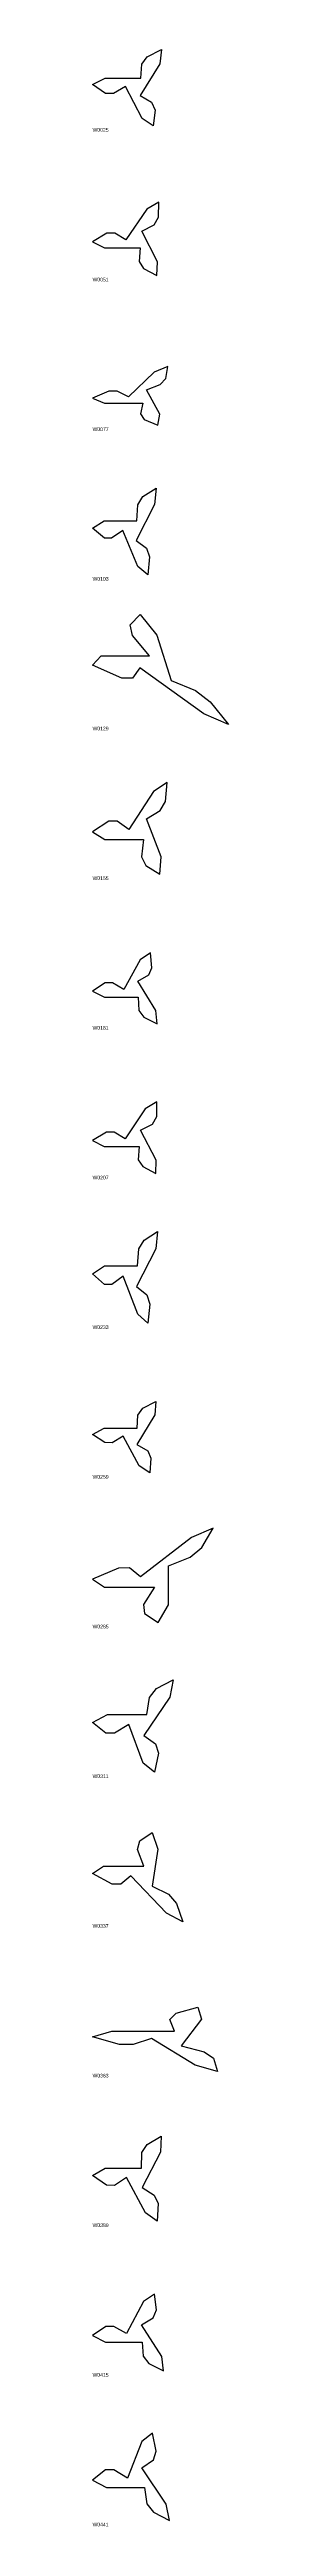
# Model space of a CAD drawing. Header units: millimetres. Extents: x 0 to 2703, y -1633 to 66.
# Drawn here: x 2530 to 2623, y -1633 to 52 of the extents above; entities that cross this region are included whole.
import ezdxf

# ---------------------------------------------------------------- set-up
doc = ezdxf.new("R2010")
doc.units = ezdxf.units.MM

msp = doc.modelspace()

# ---------------------------------------------------------------- linework, layer by layer
at = {"layer": 'RECOVERED_OUTLINES'}
for points in [[(2538.8, 32.4), (2563.2, 32.4), (2563.8, 41.9), (2567.5, 46.9), (2577.3, 51.9), (2576.2, 42.1), (2562.7, 20.6), (2570.5, 16), (2572.8, 10.7), (2571.6, 0), (2564.1, 5), (2552.7, 26.7), (2544.5, 21.9), (2539.1, 21.9), (2530.2, 28)], [(2538.3, -83), (2562.6, -83), (2562, -92.2), (2565, -97), (2574.1, -101.8), (2574.4, -92.4), (2563.8, -71.7), (2572.2, -67.3), (2575.2, -62.2), (2575.5, -51.9), (2567.3, -56.7), (2552.9, -77.5), (2545.3, -72.9), (2540, -73), (2530.2, -78.8)], [(2538.4, -188.6), (2564.5, -188.6), (2562.8, -195.9), (2565.5, -199.8), (2574.7, -203.6), (2576, -196.1), (2566.9, -179.6), (2576.4, -176), (2580.1, -171.9), (2581.5, -163.7), (2572.2, -167.6), (2554.7, -184.2), (2547, -180.5), (2541.3, -180.5), (2530.2, -185.2)], [(2538.2, -268.6), (2560.4, -268.6), (2561.1, -257.8), (2564.6, -252.1), (2573.6, -246.5), (2572.5, -257.6), (2559.9, -281.9), (2567, -287.2), (2569, -293.2), (2567.8, -305.3), (2561, -299.6), (2550.8, -275.1), (2543.2, -280.5), (2538.3, -280.5), (2530.2, -273.6)], [(2536.1, -360.4), (2569.1, -360.4), (2557.4, -346.6), (2555.9, -339.4), (2562.6, -332.3), (2574, -346.3), (2583.8, -377.3), (2600.5, -384.1), (2610.5, -391.7), (2622.9, -407.1), (2606.2, -399.9), (2562.4, -368.6), (2557.5, -375.6), (2550.2, -375.5), (2530.2, -366.8)], [(2538.6, -485.4), (2565, -485.4), (2563.6, -497), (2566.6, -503), (2576.1, -508.9), (2577, -497.2), (2567, -471.3), (2576.4, -465.7), (2580, -459.4), (2581, -446.5), (2571.8, -452.6), (2554.9, -478.6), (2547, -472.8), (2541.2, -472.9), (2530.2, -480.2)], [(2538.3, -592.6), (2561.3, -592.6), (2561.7, -601.5), (2565.1, -606.1), (2574.2, -610.7), (2573.4, -601.6), (2561, -581.7), (2568.5, -577.4), (2570.7, -572.5), (2569.8, -562.5), (2562.7, -567.2), (2551.5, -587.3), (2543.8, -582.8), (2538.7, -582.9), (2530.2, -588.5)], [(2538.1, -694.1), (2561.9, -694.1), (2561.4, -703.1), (2564.4, -707.8), (2573.3, -712.5), (2573.5, -703.3), (2562.9, -683.1), (2571.1, -678.8), (2574, -673.8), (2574.1, -663.8), (2566.2, -668.5), (2552.4, -688.8), (2544.9, -684.3), (2539.7, -684.3), (2530.2, -690)], [(2538.3, -775.3), (2560.9, -775.3), (2561.8, -763.8), (2565.4, -757.8), (2574.6, -751.8), (2573.3, -763.6), (2560.2, -789.4), (2567.2, -795), (2569.2, -801.4), (2567.8, -814.2), (2561, -808.2), (2551.1, -782.2), (2543.3, -787.9), (2538.3, -787.9), (2530.2, -780.6)], [(2538.1, -885.7), (2560.7, -885.7), (2561.1, -876.8), (2564.4, -872.1), (2573.4, -867.5), (2572.6, -876.6), (2560.5, -896.7), (2567.8, -901.1), (2570, -906), (2569.2, -916), (2562.1, -911.3), (2551.1, -891.1), (2543.6, -895.6), (2538.6, -895.5), (2530.2, -889.9)], [(2538.4, -993.7), (2572.4, -993.7), (2564.9, -1005.5), (2565.7, -1011.7), (2575, -1017.8), (2582, -1005.7), (2582, -979.2), (2596.9, -973.4), (2604.7, -966.9), (2612.4, -953.7), (2597.6, -959.9), (2562.8, -986.7), (2555.5, -980.7), (2548, -980.8), (2530.2, -988.3)], [(2540.3, -1080.3), (2567.2, -1080.3), (2569.1, -1068.7), (2573.9, -1062.7), (2585.3, -1056.7), (2582.9, -1068.5), (2565.2, -1094.6), (2573.2, -1100.2), (2575.1, -1106.6), (2572.4, -1119.6), (2564.8, -1113.5), (2554.9, -1087.2), (2545.2, -1093.1), (2539.3, -1093), (2530.2, -1085.7)], [(2537.7, -1183.4), (2565.2, -1183.4), (2560.8, -1172.2), (2562.4, -1166.3), (2570.9, -1160.5), (2574.8, -1172), (2570.8, -1197.2), (2582, -1202.6), (2587.4, -1208.8), (2591.7, -1221.4), (2580.6, -1215.5), (2556.3, -1190.1), (2549.5, -1195.7), (2543.5, -1195.7), (2530.2, -1188.6)], [(2543.4, -1295.8), (2586.1, -1295.8), (2582.9, -1287.8), (2587.2, -1283.5), (2602, -1279.4), (2604.6, -1287.6), (2590.6, -1305.7), (2606.4, -1309.7), (2612.7, -1314.1), (2615.5, -1323.2), (2600.2, -1318.9), (2570.3, -1300.6), (2558, -1304.7), (2548.6, -1304.7), (2530.2, -1299.5)], [(2538.8, -1388.9), (2563.7, -1388.9), (2563.8, -1378.3), (2567.4, -1372.7), (2577, -1367.2), (2576.5, -1378.1), (2564, -1402), (2572.2, -1407.2), (2574.9, -1413), (2574.3, -1424.9), (2566.3, -1419.3), (2553.4, -1395.3), (2545.2, -1400.6), (2539.7, -1400.5), (2530.2, -1393.8)], [(2539.1, -1507.1), (2564.1, -1507.1), (2564.7, -1516.7), (2568.6, -1521.7), (2578.6, -1526.7), (2577.5, -1516.9), (2563.5, -1495.3), (2571.5, -1490.6), (2573.8, -1485.3), (2572.5, -1474.6), (2564.9, -1479.6), (2553.3, -1501.4), (2544.8, -1496.5), (2539.3, -1496.6), (2530.2, -1502.7)], [(2539.8, -1606.1), (2565.7, -1606.1), (2567.3, -1617.1), (2571.8, -1622.8), (2582.7, -1628.5), (2580.5, -1617.3), (2563.9, -1592.7), (2571.7, -1587.3), (2573.5, -1581.3), (2571.2, -1569), (2563.8, -1574.8), (2554, -1599.6), (2544.7, -1594.1), (2539, -1594.1), (2530.2, -1601.1)]]:
    msp.add_lwpolyline(points, close=True, dxfattribs=at)

# ---------------------------------------------------------------- texts
at = {"layer": 'NEW_CATALOGUE_LABELS'}
for s, p in [('W0025', (2530.2, -4)), ('W0051', (2530.2, -105.8)), ('W0077', (2530.2, -207.6)), ('W0103', (2530.2, -309.3)), ('W0129', (2530.2, -411.1)), ('W0155', (2530.2, -512.9)), ('W0181', (2530.2, -614.7)), ('W0207', (2530.2, -716.5)), ('W0233', (2530.2, -818.2)), ('W0259', (2530.2, -920)), ('W0285', (2530.2, -1021.8)), ('W0311', (2530.2, -1123.6)), ('W0337', (2530.2, -1225.4)), ('W0363', (2530.2, -1327.2)), ('W0389', (2530.2, -1428.9)), ('W0415', (2530.2, -1530.7)), ('W0441', (2530.2, -1632.5))]:
    msp.add_text(s, height=2.5, dxfattribs=at).set_placement(p)

doc.saveas('drawing.dxf')
